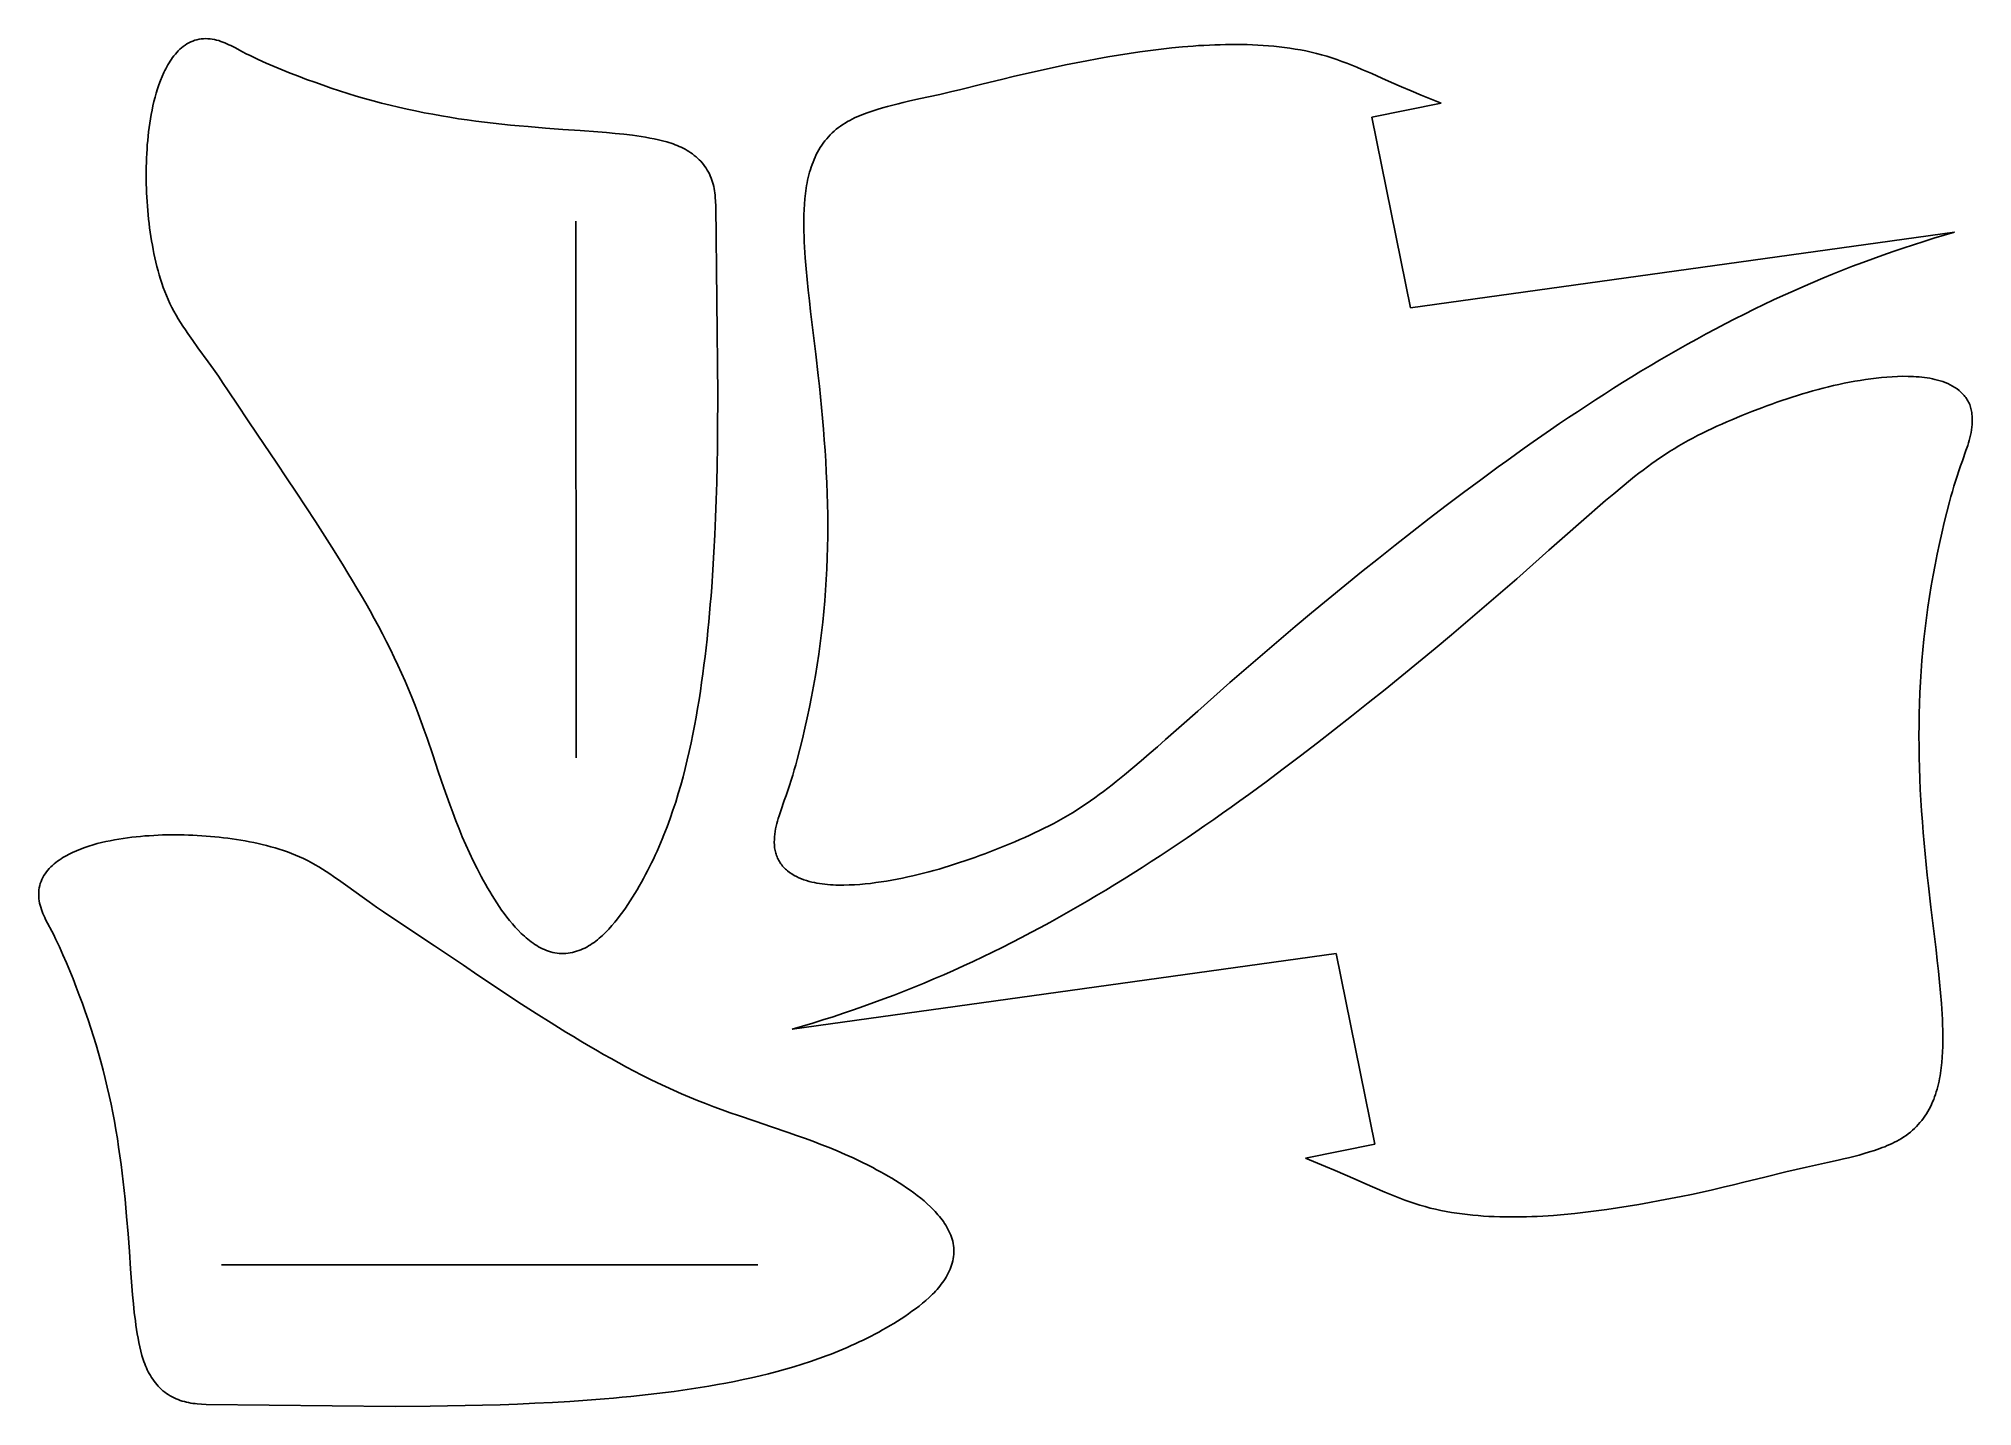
# Model space of a CAD drawing. Extents: x 10 to 492, y 28 to 369.
import ezdxf

# ---------------------------------------------------------------- set-up
doc = ezdxf.new("R2010")
doc.units = 0
doc.layers.add('Layer_1', color=7, linetype='CONTINUOUS')

msp = doc.modelspace()

# ---------------------------------------------------------------- linework, layer by layer
at = {"layer": 'Layer_1', "color": 7}
for p, q in [((45.431174, 366.059161), (45.03959, 365.678161)), ((45.843924, 366.418995), (45.431174, 366.059161)), ((46.27784, 366.768245), (45.843924, 366.418995)), ((46.72234, 367.085745), (46.27784, 366.768245)), ((47.177424, 367.382078), (46.72234, 367.085745)), ((47.653674, 367.657245), (47.177424, 367.382078)), ((48.140507, 367.900661), (47.653674, 367.657245)), ((48.648507, 368.112328), (48.140507, 367.900661)), ((49.156507, 368.292245), (48.648507, 368.112328)), ((49.685674, 368.440411), (49.156507, 368.292245)), ((50.225424, 368.556828), (49.685674, 368.440411)), ((50.765174, 368.630911), (50.225424, 368.556828)), ((51.315507, 368.683828), (50.765174, 368.630911)), ((51.855257, 368.704995), (51.315507, 368.683828)), ((52.40559, 368.694411), (51.855257, 368.704995)), ((52.955924, 368.641495), (52.40559, 368.694411)), ((53.495674, 368.577995), (52.955924, 368.641495)), ((54.02484, 368.472161), (53.495674, 368.577995)), ((54.554007, 368.345161), (54.02484, 368.472161)), ((55.083174, 368.207578), (54.554007, 368.345161)), ((55.601757, 368.038245), (55.083174, 368.207578)), ((56.12034, 367.847745), (55.601757, 368.038245)), ((56.617757, 367.646661), (56.12034, 367.847745)), ((57.125757, 367.434995), (56.617757, 367.646661)), ((57.61259, 367.202161), (57.125757, 367.434995)), ((58.099424, 366.969328), (57.61259, 367.202161)), ((59.07309, 366.471911), (58.099424, 366.969328)), ((60.999257, 365.455911), (59.07309, 366.471911)), ((284.339115, 365.397992), (286.984948, 365.768408)), ((286.984948, 365.768408), (289.641365, 366.096492)), ((289.641365, 366.096492), (292.308365, 366.392825)), ((292.308365, 366.392825), (294.975365, 366.646825)), ((294.975365, 366.646825), (297.642365, 366.869075)), ((297.642365, 366.869075), (298.975865, 366.964325)), ((298.975865, 366.964325), (300.309365, 367.038408)), ((300.309365, 367.038408), (301.653448, 367.112492)), ((301.653448, 367.112492), (302.986948, 367.165408)), ((302.986948, 367.165408), (304.320448, 367.207742)), ((304.320448, 367.207742), (305.664531, 367.239492)), ((305.664531, 367.239492), (306.998031, 367.260658)), ((306.998031, 367.260658), (308.342115, 367.260658)), ((308.342115, 367.260658), (309.675615, 367.250075)), ((309.675615, 367.250075), (311.019698, 367.218325)), ((311.019698, 367.218325), (312.363781, 367.175992)), ((312.363781, 367.175992), (313.697281, 367.112492)), ((313.697281, 367.112492), (315.041365, 367.027825)), ((315.041365, 367.027825), (316.374865, 366.932575)), ((316.374865, 366.932575), (317.708365, 366.816158)), ((317.708365, 366.816158), (319.052448, 366.667992)), ((319.052448, 366.667992), (320.385948, 366.509242)), ((320.385948, 366.509242), (321.708865, 366.329325)), ((321.708865, 366.329325), (323.031781, 366.128242)), ((323.031781, 366.128242), (324.354698, 365.895408)), ((324.354698, 365.895408), (325.667031, 365.641408)), ((41.917507, 361.233161), (41.67409, 360.746328)), ((42.171507, 361.709411), (41.917507, 361.233161)), ((42.446674, 362.185661), (42.171507, 361.709411)), ((42.72184, 362.661911), (42.446674, 362.185661)), ((43.00759, 363.116995), (42.72184, 362.661911)), ((43.314507, 363.572078), (43.00759, 363.116995)), ((43.632007, 364.016578), (43.314507, 363.572078)), ((43.96009, 364.450495), (43.632007, 364.016578)), ((44.298757, 364.873828), (43.96009, 364.450495)), ((44.65859, 365.286578), (44.298757, 364.873828)), ((45.03959, 365.678161), (44.65859, 365.286578)), ((61.96234, 364.958495), (60.999257, 365.455911)), ((62.936007, 364.482245), (61.96234, 364.958495)), ((63.920257, 364.005995), (62.936007, 364.482245)), ((64.904507, 363.540328), (63.920257, 364.005995)), ((66.88359, 362.640745), (64.904507, 363.540328)), ((68.873257, 361.772911), (66.88359, 362.640745)), ((70.88409, 360.947411), (68.873257, 361.772911)), ((72.905507, 360.132495), (70.88409, 360.947411)), ((258.028945, 360.487325), (260.643029, 361.058825)), ((260.643029, 361.058825), (263.257112, 361.630325)), ((263.257112, 361.630325), (265.881779, 362.170075)), ((265.881779, 362.170075), (268.506445, 362.688658)), ((268.506445, 362.688658), (271.131112, 363.196658)), ((271.131112, 363.196658), (273.766362, 363.683492)), ((273.766362, 363.683492), (276.401612, 364.149158)), ((276.401612, 364.149158), (279.047437, 364.593658)), ((279.047437, 364.593658), (281.682687, 365.006408)), ((281.682687, 365.006408), (284.339115, 365.397992)), ((325.667031, 365.641408), (326.979365, 365.355658)), ((326.979365, 365.355658), (328.281115, 365.038158)), ((328.281115, 365.038158), (329.572281, 364.699492)), ((329.572281, 364.699492), (330.852865, 364.329075)), ((330.852865, 364.329075), (332.122865, 363.926908)), ((332.122865, 363.926908), (333.392865, 363.492992)), ((333.392865, 363.492992), (334.652281, 363.048492)), ((334.652281, 363.048492), (335.901115, 362.572242)), ((335.901115, 362.572242), (337.149948, 362.085408)), ((337.149948, 362.085408), (338.388198, 361.577408)), ((338.388198, 361.577408), (339.626448, 361.058825)), ((339.626448, 361.058825), (342.081781, 360.000492)), ((39.853757, 356.206078), (39.536257, 355.158328)), ((40.203007, 357.243245), (39.853757, 356.206078)), ((40.573424, 358.259245), (40.203007, 357.243245)), ((40.986174, 359.275245), (40.573424, 358.259245)), ((41.430674, 360.259495), (40.986174, 359.275245)), ((41.67409, 360.746328), (41.430674, 360.259495)), ((74.937507, 359.349328), (72.905507, 360.132495)), ((76.969507, 358.576745), (74.937507, 359.349328)), ((79.01209, 357.835911), (76.969507, 358.576745)), ((81.065257, 357.105661), (79.01209, 357.835911)), ((83.118424, 356.396578), (81.065257, 357.105661)), ((85.182174, 355.708661), (83.118424, 356.396578)), ((239.825612, 356.052908), (245.011445, 357.344075)), ((245.011445, 357.344075), (250.207862, 358.645825)), ((250.207862, 358.645825), (252.811362, 359.270242)), ((252.811362, 359.270242), (255.414862, 359.884075)), ((255.414862, 359.884075), (258.028945, 360.487325)), ((342.081781, 360.000492), (344.537115, 358.910408)), ((344.537115, 358.910408), (346.992448, 357.820325)), ((346.992448, 357.820325), (349.458365, 356.751408)), ((349.458365, 356.751408), (351.913698, 355.703658)), ((38.731924, 351.972745), (38.509674, 350.903828)), ((38.97534, 353.041661), (38.731924, 351.972745)), ((39.239924, 354.110578), (38.97534, 353.041661)), ((39.536257, 355.158328), (39.239924, 354.110578)), ((87.256507, 355.052495), (85.182174, 355.708661)), ((89.33084, 354.417495), (87.256507, 355.052495)), ((91.415757, 353.803661), (89.33084, 354.417495)), ((93.511257, 353.221578), (91.415757, 353.803661)), ((95.61734, 352.671245), (93.511257, 353.221578)), ((97.723424, 352.142078), (95.61734, 352.671245)), ((99.84009, 351.634078), (97.723424, 352.142078)), ((101.96734, 351.157828), (99.84009, 351.634078)), ((218.997612, 351.089325), (220.278195, 351.470325)), ((220.278195, 351.470325), (221.569362, 351.840742)), ((221.569362, 351.840742), (222.871112, 352.179408)), ((222.871112, 352.179408), (224.162279, 352.507492)), ((224.162279, 352.507492), (225.464029, 352.814408)), ((225.464029, 352.814408), (226.765779, 353.121325)), ((226.765779, 353.121325), (229.379862, 353.692825)), ((229.379862, 353.692825), (234.608029, 354.835825)), ((234.608029, 354.835825), (237.222112, 355.428492)), ((237.222112, 355.428492), (239.825612, 356.052908)), ((359.322031, 352.613325), (342.102948, 349.141992)), ((351.913698, 355.703658), (354.379615, 354.666492)), ((354.379615, 354.666492), (359.322031, 352.613325)), ((37.80059, 346.585828), (37.652424, 345.495745)), ((37.948757, 347.665328), (37.80059, 346.585828)), ((38.11809, 348.744828), (37.948757, 347.665328)), ((38.30859, 349.824328), (38.11809, 348.744828)), ((38.509674, 350.903828), (38.30859, 349.824328)), ((104.09459, 350.702745), (101.96734, 351.157828)), ((106.22184, 350.268828), (104.09459, 350.702745)), ((108.359674, 349.866661), (106.22184, 350.268828)), ((110.50809, 349.485661), (108.359674, 349.866661)), ((112.645924, 349.125828), (110.50809, 349.485661)), ((114.79434, 348.787161), (112.645924, 349.125828)), ((116.95334, 348.469661), (114.79434, 348.787161)), ((119.101757, 348.183911), (116.95334, 348.469661)), ((121.260757, 347.908745), (119.101757, 348.183911)), ((123.419757, 347.654745), (121.260757, 347.908745)), ((125.578757, 347.411328), (123.419757, 347.654745)), ((127.74834, 347.189078), (125.578757, 347.411328)), ((129.90734, 346.987995), (127.74834, 347.189078)), ((132.076924, 346.797495), (129.90734, 346.987995)), ((136.405507, 346.448245), (132.076924, 346.797495)), ((208.795279, 346.136325), (209.324445, 346.549075)), ((209.324445, 346.549075), (209.864195, 346.951242)), ((209.864195, 346.951242), (210.414529, 347.342825)), ((210.414529, 347.342825), (210.975445, 347.702658)), ((210.975445, 347.702658), (211.546945, 348.041325)), ((211.546945, 348.041325), (212.139612, 348.369408)), ((212.139612, 348.369408), (212.732279, 348.676325)), ((212.732279, 348.676325), (213.335529, 348.972658)), ((213.335529, 348.972658), (213.938779, 349.247825)), ((213.938779, 349.247825), (214.563195, 349.512408)), ((214.563195, 349.512408), (215.187612, 349.766408)), ((215.187612, 349.766408), (215.812029, 350.009825)), ((215.812029, 350.009825), (216.447029, 350.242658)), ((216.447029, 350.242658), (217.717029, 350.676575)), ((217.717029, 350.676575), (218.997612, 351.089325)), ((342.102948, 349.141992), (351.670281, 301.696909)), ((37.32434, 342.246661), (37.250257, 341.156578)), ((37.41959, 343.336745), (37.32434, 342.246661)), ((37.536007, 344.416245), (37.41959, 343.336745)), ((37.652424, 345.495745), (37.536007, 344.416245)), ((140.744674, 346.130745), (136.405507, 346.448245)), ((145.08384, 345.813245), (140.744674, 346.130745)), ((149.423007, 345.495745), (145.08384, 345.813245)), ((151.59259, 345.326411), (149.423007, 345.495745)), ((153.75159, 345.125328), (151.59259, 345.326411)), ((155.921174, 344.903078), (153.75159, 345.125328)), ((158.06959, 344.638495), (155.921174, 344.903078)), ((159.14909, 344.490328), (158.06959, 344.638495)), ((160.218007, 344.331578), (159.14909, 344.490328)), ((161.297507, 344.162245), (160.218007, 344.331578)), ((162.377007, 343.971745), (161.297507, 344.162245)), ((163.445924, 343.760078), (162.377007, 343.971745)), ((164.51484, 343.537828), (163.445924, 343.760078)), ((165.583757, 343.283828), (164.51484, 343.537828)), ((166.631507, 342.998078), (165.583757, 343.283828)), ((167.160674, 342.839328), (166.631507, 342.998078)), ((167.679257, 342.669995), (167.160674, 342.839328)), ((168.187257, 342.490078), (167.679257, 342.669995)), ((168.70584, 342.299578), (168.187257, 342.490078)), ((169.203257, 342.098495), (168.70584, 342.299578)), ((169.711257, 341.886828), (169.203257, 342.098495)), ((170.19809, 341.653995), (169.711257, 341.886828)), ((204.805362, 341.596075), (205.175779, 342.156992)), ((205.175779, 342.156992), (205.567362, 342.707325)), ((205.567362, 342.707325), (205.980112, 343.236492)), ((205.980112, 343.236492), (206.403445, 343.765658)), ((206.403445, 343.765658), (206.847945, 344.273658)), ((206.847945, 344.273658), (207.313612, 344.760492)), ((207.313612, 344.760492), (207.789862, 345.236742)), ((207.789862, 345.236742), (208.287279, 345.691825)), ((208.287279, 345.691825), (208.795279, 346.136325)), ((37.080924, 337.907495), (37.059757, 336.817411)), ((37.123257, 338.986995), (37.080924, 337.907495)), ((37.176174, 340.077078), (37.123257, 338.986995)), ((37.250257, 341.156578), (37.176174, 340.077078)), ((170.695507, 341.421161), (170.19809, 341.653995)), ((171.171757, 341.156578), (170.695507, 341.421161)), ((171.648007, 340.891995), (171.171757, 341.156578)), ((172.113674, 340.606245), (171.648007, 340.891995)), ((172.57934, 340.299328), (172.113674, 340.606245)), ((173.02384, 339.992411), (172.57934, 340.299328)), ((173.457757, 339.653745), (173.02384, 339.992411)), ((173.891674, 339.315078), (173.457757, 339.653745)), ((174.29384, 338.944661), (173.891674, 339.315078)), ((174.696007, 338.574245), (174.29384, 338.944661)), ((175.077007, 338.182661), (174.696007, 338.574245)), ((175.43684, 337.769911), (175.077007, 338.182661)), ((175.775507, 337.346578), (175.43684, 337.769911)), ((176.10359, 336.902078), (175.775507, 337.346578)), ((176.410507, 336.457578), (176.10359, 336.902078)), ((202.551112, 336.738325), (202.762779, 337.373325)), ((202.762779, 337.373325), (203.006195, 337.997742)), ((203.006195, 337.997742), (203.260195, 338.622158)), ((203.260195, 338.622158), (203.535362, 339.235992)), ((203.535362, 339.235992), (203.821112, 339.839242)), ((203.821112, 339.839242), (204.128029, 340.431908)), ((204.128029, 340.431908), (204.456112, 341.024575)), ((204.456112, 341.024575), (204.805362, 341.596075)), ((37.059757, 336.817411), (37.03859, 335.727328)), ((37.03859, 335.727328), (37.03859, 334.637245)), ((37.03859, 334.637245), (37.049033, 333.557745)), ((37.049033, 333.557745), (37.070199, 332.467661)), ((37.070199, 332.467661), (37.101949, 331.377578)), ((176.696257, 335.991911), (176.410507, 336.457578)), ((176.96084, 335.505078), (176.696257, 335.991911)), ((177.21484, 335.018245), (176.96084, 335.505078)), ((177.43709, 334.520828), (177.21484, 335.018245)), ((177.648757, 334.012828), (177.43709, 334.520828)), ((177.839257, 333.494245), (177.648757, 334.012828)), ((178.00859, 332.975661), (177.839257, 333.494245)), ((178.156757, 332.446495), (178.00859, 332.975661)), ((178.29434, 331.917328), (178.156757, 332.446495)), ((201.302279, 331.488992), (201.408112, 332.145158)), ((201.408112, 332.145158), (201.535112, 332.811908)), ((201.535112, 332.811908), (201.662112, 333.478658)), ((201.662112, 333.478658), (201.810279, 334.134825)), ((201.810279, 334.134825), (201.979612, 334.790992)), ((201.979612, 334.790992), (202.148945, 335.447158)), ((202.148945, 335.447158), (202.339445, 336.092742)), ((202.339445, 336.092742), (202.551112, 336.738325)), ((37.101949, 331.377578), (37.144283, 330.298078)), ((37.144283, 330.298078), (37.197199, 329.207995)), ((37.197199, 329.207995), (37.260699, 328.128495)), ((37.260699, 328.128495), (37.334783, 327.038411)), ((178.400174, 331.377578), (178.29434, 331.917328)), ((178.495424, 330.837828), (178.400174, 331.377578)), ((178.58009, 330.298078), (178.495424, 330.837828)), ((178.633007, 329.758328), (178.58009, 330.298078)), ((178.685924, 329.218578), (178.633007, 329.758328)), ((178.77059, 328.139078), (178.685924, 329.218578)), ((178.823507, 327.048995), (178.77059, 328.139078)), ((200.773112, 326.144408), (200.847195, 327.477908)), ((200.847195, 327.477908), (200.963612, 328.821992)), ((200.963612, 328.821992), (201.111779, 330.155492)), ((201.111779, 330.155492), (201.196445, 330.822242)), ((201.196445, 330.822242), (201.302279, 331.488992)), ((37.334783, 327.038411), (37.430033, 325.958911)), ((37.430033, 325.958911), (37.525283, 324.879411)), ((37.525283, 324.879411), (37.641699, 323.799911)), ((37.641699, 323.799911), (37.758116, 322.720411)), ((37.758116, 322.720411), (37.895699, 321.640911)), ((179.320924, 279.963746), (178.823507, 327.048995)), ((200.699029, 323.466825), (200.720195, 324.810909)), ((200.709471, 322.133325), (200.699029, 323.466825)), ((200.720195, 324.810909), (200.773112, 326.144408)), ((37.895699, 321.640911), (38.043866, 320.561411)), ((38.043866, 320.561411), (38.213199, 319.481911)), ((38.213199, 319.481911), (38.382533, 318.402411)), ((38.382533, 318.402411), (38.573033, 317.333495)), ((200.730637, 320.789242), (200.709471, 322.133325)), ((200.772971, 319.455742), (200.730637, 320.789242)), ((200.825887, 318.111659), (200.772971, 319.455742)), ((200.889387, 316.778159), (200.825887, 318.111659)), ((351.670281, 301.696909), (487.115781, 320.556409)), ((479.432281, 318.217492), (476.881698, 317.402575)), ((481.993448, 319.011242), (479.432281, 318.217492)), ((487.115781, 320.556409), (481.993448, 319.011242)), ((38.573033, 317.333495), (38.774116, 316.253995)), ((38.774116, 316.253995), (38.985783, 315.185078)), ((38.985783, 315.185078), (39.208033, 314.116161)), ((39.208033, 314.116161), (39.451449, 313.047245)), ((39.451449, 313.047245), (39.716033, 311.988913)), ((200.974054, 315.444659), (200.889387, 316.778159)), ((201.058721, 314.111159), (200.974054, 315.444659)), ((201.280971, 311.444159), (201.058721, 314.111159)), ((464.255781, 312.989325), (461.747531, 312.036825)), ((466.764031, 313.910075), (464.255781, 312.989325)), ((469.282865, 314.820242), (466.764031, 313.910075)), ((471.801698, 315.709242), (469.282865, 314.820242)), ((474.341698, 316.566492), (471.801698, 315.709242)), ((476.881698, 317.402575), (474.341698, 316.566492)), ((39.716033, 311.988913), (39.991199, 310.930579)), ((39.991199, 310.930579), (40.287533, 309.872246)), ((40.287533, 309.872246), (40.605033, 308.824496)), ((40.605033, 308.824496), (40.943699, 307.797913)), ((201.524387, 308.777159), (201.280971, 311.444159)), ((201.799554, 306.110159), (201.524387, 308.777159)), ((451.830948, 308.015159), (449.375615, 306.946242)), ((454.296865, 309.052325), (451.830948, 308.015159)), ((456.773365, 310.068325), (454.296865, 309.052325)), ((459.260448, 311.063159), (456.773365, 310.068325)), ((461.747531, 312.036825), (459.260448, 311.063159)), ((40.943699, 307.797913), (41.292949, 306.760746)), ((41.292949, 306.760746), (41.673949, 305.744746)), ((41.673949, 305.744746), (42.076116, 304.739329)), ((42.076116, 304.739329), (42.510033, 303.744496)), ((42.510033, 303.744496), (42.965116, 302.760246)), ((202.095887, 303.453742), (201.799554, 306.110159)), ((202.413387, 300.786742), (202.095887, 303.453742)), ((442.051948, 303.644242), (439.638948, 302.490659)), ((444.486115, 304.766075), (442.051948, 303.644242)), ((446.920281, 305.866742), (444.486115, 304.766075)), ((449.375615, 306.946242), (446.920281, 305.866742)), ((42.965116, 302.760246), (43.451949, 301.797163)), ((43.451949, 301.797163), (43.949366, 300.844663)), ((43.949366, 300.844663), (44.478533, 299.892163)), ((44.478533, 299.892163), (45.028866, 298.960829)), ((45.028866, 298.960829), (45.600366, 298.040079)), ((203.683387, 290.161075), (202.413387, 300.786742)), ((432.442281, 298.934659), (430.061031, 297.706992)), ((434.823531, 300.141159), (432.442281, 298.934659)), ((437.225948, 301.326492), (434.823531, 300.141159)), ((439.638948, 302.490659), (437.225948, 301.326492)), ((45.600366, 298.040079), (46.182449, 297.119329)), ((46.182449, 297.119329), (46.785699, 296.219746)), ((46.785699, 296.219746), (47.399533, 295.309579)), ((47.399533, 295.309579), (48.648366, 293.531579)), ((422.970198, 293.928742), (420.631281, 292.626992)), ((425.330281, 295.209325), (422.970198, 293.928742)), ((427.690365, 296.468742), (425.330281, 295.209325)), ((430.061031, 297.706992), (427.690365, 296.468742)), ((48.648366, 293.531579), (49.928949, 291.753579)), ((49.928949, 291.753579), (52.500699, 288.218746)), ((204.297221, 284.837659), (203.683387, 290.161075)), ((415.974615, 289.981159), (413.667448, 288.637075)), ((418.302948, 291.314659), (415.974615, 289.981159)), ((420.631281, 292.626992), (418.302948, 291.314659)), ((52.500699, 288.218746), (53.760116, 286.430163)), ((53.760116, 286.430163), (55.008949, 284.641579)), ((55.008949, 284.641579), (56.236616, 282.852996)), ((204.582971, 282.181242), (204.297221, 284.837659)), ((406.777698, 284.498992), (404.502281, 283.091409)), ((409.063698, 285.895992), (406.777698, 284.498992)), ((411.360281, 287.271825), (409.063698, 285.895992)), ((413.667448, 288.637075), (411.360281, 287.271825)), ((464.923519, 283.845509), (466.246436, 284.036009)), ((466.246436, 284.036009), (467.569352, 284.205342)), ((467.569352, 284.205342), (468.902852, 284.342925)), ((468.902852, 284.342925), (470.236352, 284.459342)), ((470.236352, 284.459342), (471.569852, 284.554592)), ((471.569852, 284.554592), (472.913936, 284.618092)), ((472.913936, 284.618092), (474.247436, 284.649842)), ((474.247436, 284.649842), (475.591519, 284.639259)), ((475.591519, 284.639259), (476.258269, 284.628675)), ((476.258269, 284.628675), (476.935602, 284.596925)), ((476.935602, 284.596925), (477.602352, 284.554592)), ((477.602352, 284.554592), (478.269102, 284.501675)), ((478.269102, 284.501675), (478.935852, 284.438175)), ((478.935852, 284.438175), (479.602602, 284.353509)), ((479.602602, 284.353509), (480.269352, 284.258259)), ((480.269352, 284.258259), (480.925519, 284.152425)), ((480.925519, 284.152425), (481.592269, 284.025425)), ((481.592269, 284.025425), (482.248436, 283.887842)), ((56.236616, 282.852996), (57.453699, 281.053829)), ((57.453699, 281.053829), (59.856116, 277.434329)), ((179.257283, 271.264248), (179.320783, 279.963746)), ((204.868721, 279.514242), (204.582971, 282.181242)), ((205.122721, 276.857825), (204.868721, 279.514242)), ((399.972615, 280.233909), (397.728948, 278.783992)), ((402.237448, 281.673242), (399.972615, 280.233909)), ((404.502281, 283.091409), (402.237448, 281.673242)), ((445.439602, 279.051259), (446.709602, 279.464009)), ((446.709602, 279.464009), (447.990186, 279.866175)), ((447.990186, 279.866175), (449.270769, 280.257759)), ((449.270769, 280.257759), (450.551352, 280.638759)), ((450.551352, 280.638759), (451.842519, 281.009175)), ((451.842519, 281.009175), (453.133686, 281.358425)), ((453.133686, 281.358425), (454.424852, 281.697092)), ((454.424852, 281.697092), (455.726602, 282.025175)), ((455.726602, 282.025175), (457.028352, 282.332092)), ((457.028352, 282.332092), (458.340686, 282.628425)), ((458.340686, 282.628425), (459.642436, 282.903592)), ((459.642436, 282.903592), (460.965352, 283.168175)), ((460.965352, 283.168175), (462.277686, 283.411592)), ((462.277686, 283.411592), (463.600602, 283.633842)), ((463.600602, 283.633842), (464.923519, 283.845509)), ((482.248436, 283.887842), (482.894019, 283.718509)), ((482.894019, 283.718509), (483.539602, 283.538592)), ((483.539602, 283.538592), (484.174602, 283.326925)), ((484.174602, 283.326925), (484.809602, 283.094092)), ((484.809602, 283.094092), (485.423436, 282.840092)), ((485.423436, 282.840092), (486.037269, 282.543759)), ((486.037269, 282.543759), (486.629936, 282.226259)), ((486.629936, 282.226259), (487.201436, 281.877009)), ((487.201436, 281.877009), (487.762352, 281.496009)), ((487.762352, 281.496009), (488.291519, 281.083259)), ((488.291519, 281.083259), (488.545519, 280.861009)), ((488.545519, 280.861009), (488.788936, 280.638759)), ((488.788936, 280.638759), (489.032352, 280.395342)), ((489.032352, 280.395342), (489.265186, 280.151925)), ((489.265186, 280.151925), (489.487436, 279.897925)), ((489.487436, 279.897925), (489.699102, 279.643925)), ((489.699102, 279.643925), (489.900186, 279.368759)), ((489.900186, 279.368759), (490.090686, 279.093592)), ((59.856116, 277.434329), (62.258533, 273.814831)), ((205.376721, 274.190825), (205.122721, 276.857825)), ((391.029698, 274.360159), (388.807198, 272.857325)), ((393.252198, 275.841825), (391.029698, 274.360159)), ((395.485281, 277.323492), (393.252198, 275.841825)), ((397.728948, 278.783992), (395.485281, 277.323492)), ((431.670686, 273.833675), (434.147186, 274.870842)), ((434.147186, 274.870842), (436.623686, 275.865675)), ((436.623686, 275.865675), (439.131936, 276.828759)), ((439.131936, 276.828759), (440.380769, 277.294425)), ((440.380769, 277.294425), (441.640186, 277.749509)), ((441.640186, 277.749509), (442.899602, 278.194009)), ((442.899602, 278.194009), (444.169602, 278.627925)), ((444.169602, 278.627925), (445.439602, 279.051259)), ((490.090686, 279.093592), (490.270602, 278.807842)), ((490.270602, 278.807842), (490.439936, 278.511509)), ((490.439936, 278.511509), (490.598686, 278.215175)), ((490.598686, 278.215175), (490.746852, 277.918842)), ((490.746852, 277.918842), (490.884436, 277.611925)), ((490.884436, 277.611925), (491.000852, 277.294425)), ((491.000852, 277.294425), (491.106686, 276.976925)), ((491.106686, 276.976925), (491.201936, 276.659425)), ((491.201936, 276.659425), (491.286602, 276.331342)), ((491.286602, 276.331342), (491.350102, 276.003259)), ((491.350102, 276.003259), (491.413602, 275.675175)), ((491.413602, 275.675175), (491.455936, 275.336509)), ((491.455936, 275.336509), (491.519436, 274.669759)), ((491.519436, 274.669759), (491.540602, 273.992425)), ((62.258533, 273.814831), (64.671533, 270.205915)), ((64.671533, 270.205915), (69.529283, 262.988082)), ((179.214949, 266.914498), (179.257283, 271.264248)), ((205.609554, 271.523825), (205.376721, 274.190825)), ((205.821221, 268.856825), (205.609554, 271.523825)), ((384.393948, 269.830492), (382.203198, 268.295908)), ((386.595281, 271.354492), (384.393948, 269.830492)), ((388.807198, 272.857325), (386.595281, 271.354492)), ((421.965769, 269.272259), (423.161686, 269.886092)), ((423.161686, 269.886092), (424.357602, 270.489342)), ((424.357602, 270.489342), (425.553519, 271.082009)), ((425.553519, 271.082009), (426.770602, 271.653509)), ((426.770602, 271.653509), (427.987686, 272.214425)), ((427.987686, 272.214425), (429.204769, 272.764759)), ((429.204769, 272.764759), (430.432436, 273.304509)), ((430.432436, 273.304509), (431.670686, 273.833675)), ((491.08566, 270.002509), (490.937494, 269.346342)), ((491.223244, 270.658675), (491.08566, 270.002509)), ((491.33966, 271.314842), (491.223244, 270.658675)), ((491.424327, 271.981592), (491.33966, 271.314842)), ((491.49841, 272.648342), (491.424327, 271.981592)), ((491.53016, 273.315092), (491.49841, 272.648342)), ((491.540602, 273.992425), (491.53016, 273.315092)), ((179.140866, 262.575332), (179.214949, 266.914498)), ((206.011721, 266.189825), (205.821221, 268.856825)), ((206.181054, 263.512242), (206.011721, 266.189825)), ((377.832281, 265.205575), (375.652115, 263.639242)), ((380.012448, 266.750742), (377.832281, 265.205575)), ((382.203198, 268.295908), (380.012448, 266.750742)), ((413.964769, 264.446259), (415.076019, 265.187092)), ((415.076019, 265.187092), (416.197852, 265.917342)), ((416.197852, 265.917342), (417.319686, 266.626425)), ((417.319686, 266.626425), (418.473269, 267.314342)), ((418.473269, 267.314342), (419.626852, 267.981092)), ((419.626852, 267.981092), (420.791019, 268.637259)), ((420.791019, 268.637259), (421.965769, 269.272259)), ((489.963827, 266.150175), (489.064244, 263.620759)), ((490.38716, 267.420175), (489.963827, 266.150175)), ((490.57766, 268.055175), (490.38716, 267.420175)), ((490.76816, 268.700759), (490.57766, 268.055175)), ((490.937494, 269.346342), (490.76816, 268.700759)), ((69.529283, 262.988082), (71.952866, 259.379165)), ((179.045616, 258.225582), (179.140866, 262.575332)), ((206.318637, 260.845242), (206.181054, 263.512242)), ((206.445637, 258.167658), (206.318637, 260.845242)), ((373.493115, 262.072908), (369.175115, 258.897908)), ((375.652115, 263.639242), (373.493115, 262.072908)), ((407.498352, 259.673175), (408.556686, 260.498675)), ((408.556686, 260.498675), (409.615019, 261.313592)), ((409.615019, 261.313592), (410.694519, 262.117925)), ((410.694519, 262.117925), (411.774019, 262.911675)), ((411.774019, 262.911675), (412.864102, 263.684259)), ((412.864102, 263.684259), (413.964769, 264.446259)), ((488.175244, 261.091342), (487.762494, 259.821342)), ((488.60916, 262.361342), (488.175244, 261.091342)), ((489.064244, 263.620759), (488.60916, 262.361342)), ((71.952866, 259.379165), (74.376449, 255.770248)), ((74.376449, 255.770248), (76.778866, 252.140164)), ((178.918616, 253.875831), (179.045616, 258.225582)), ((206.540887, 255.490075), (206.445637, 258.167658)), ((206.604387, 252.812492), (206.540887, 255.490075)), ((364.878281, 255.701742), (360.613198, 252.473825)), ((369.175115, 258.897908), (364.878281, 255.701742)), ((400.248769, 253.693592), (402.301936, 255.429259)), ((402.301936, 255.429259), (404.365686, 257.154342)), ((404.365686, 257.154342), (406.440019, 258.847675)), ((406.440019, 258.847675), (407.498352, 259.673175)), ((486.587744, 255.979592), (486.217327, 254.699009)), ((486.968744, 257.270759), (486.587744, 255.979592)), ((487.360327, 258.551342), (486.968744, 257.270759)), ((487.762494, 259.821342), (487.360327, 258.551342)), ((76.778866, 252.140164), (79.160116, 248.499498)), ((178.759866, 249.536664), (178.918616, 253.875831)), ((206.657304, 250.134908), (206.604387, 252.812492)), ((360.613198, 252.473825), (356.358698, 249.214158)), ((396.195352, 250.190509), (398.216769, 251.947342)), ((398.216769, 251.947342), (400.248769, 253.693592)), ((485.18016, 250.814925), (484.54516, 248.211425)), ((485.868077, 253.407842), (485.18016, 250.814925)), ((486.217327, 254.699009), (485.868077, 253.407842)), ((79.160116, 248.499498), (81.509616, 244.848248)), ((178.569366, 245.186914), (178.759866, 249.536664)), ((206.667746, 247.457325), (206.657304, 250.134908)), ((206.657304, 244.779742), (206.667746, 247.457325)), ((352.125365, 245.922742), (347.913198, 242.620742)), ((356.358698, 249.214158), (352.125365, 245.922742)), ((390.162852, 244.877675), (394.173936, 248.423092)), ((394.173936, 248.423092), (396.195352, 250.190509)), ((483.931327, 245.607925), (483.349244, 242.993842)), ((484.54516, 248.211425), (483.931327, 245.607925)), ((81.509616, 244.848248), (83.837949, 241.175831)), ((83.837949, 241.175831), (86.134533, 237.482248)), ((178.082533, 236.508581), (178.347116, 240.847748)), ((178.347116, 240.847748), (178.569366, 245.186914)), ((206.540887, 239.424575), (206.614971, 242.102158)), ((206.614971, 242.102158), (206.657304, 244.779742)), ((347.913198, 242.620742), (343.711615, 239.297575)), ((382.172436, 237.776259), (386.172936, 241.332259)), ((386.172936, 241.332259), (390.162852, 244.877675)), ((483.349244, 242.993842), (482.79891, 240.369175)), ((86.134533, 237.482248), (87.266949, 235.619581)), ((177.786199, 232.169414), (178.082533, 236.508581)), ((206.308054, 234.079992), (206.445637, 236.757575)), ((206.445637, 236.757575), (206.540887, 239.424575)), ((339.531198, 235.942658), (335.371948, 232.577158)), ((343.711615, 239.297575), (339.531198, 235.942658)), ((378.161352, 234.241425), (382.172436, 237.776259)), ((482.269744, 237.744509), (481.772327, 235.119842)), ((482.79891, 240.369175), (482.269744, 237.744509)), ((87.266949, 235.619581), (88.388783, 233.767498)), ((88.388783, 233.767498), (89.500033, 231.894248)), ((89.500033, 231.894248), (90.600699, 230.020998)), ((177.627449, 229.999831), (177.786199, 232.169414)), ((205.948221, 228.735408), (206.149304, 231.402408)), ((206.149304, 231.402408), (206.308054, 234.079992)), ((335.371948, 232.577158), (331.233865, 229.179908)), ((374.129102, 230.717175), (378.161352, 234.241425)), ((481.30666, 232.474009), (480.872744, 229.838759)), ((481.772327, 235.119842), (481.30666, 232.474009)), ((90.600699, 230.020998), (91.690783, 228.137164)), ((91.690783, 228.137164), (92.759699, 226.242748)), ((92.759699, 226.242748), (93.818033, 224.348331)), ((177.267616, 225.660664), (177.447533, 227.830248)), ((177.447533, 227.830248), (177.627449, 229.999831)), ((205.715387, 226.068408), (205.948221, 228.735408)), ((331.233865, 229.179908), (327.106365, 225.772075)), ((366.011686, 223.742759), (370.086269, 227.224675)), ((370.086269, 227.224675), (374.129102, 230.717175)), ((480.470577, 227.192925), (480.10016, 224.536509)), ((480.872744, 229.838759), (480.470577, 227.192925)), ((93.818033, 224.348331), (94.855199, 222.432748)), ((94.855199, 222.432748), (95.871199, 220.506578)), ((176.854866, 221.332081), (177.066533, 223.501664)), ((177.066533, 223.501664), (177.267616, 225.660664)), ((205.154471, 220.744992), (205.450804, 223.401408)), ((205.450804, 223.401408), (205.715387, 226.068408)), ((323.000031, 222.332492), (318.904281, 218.882325)), ((327.106365, 225.772075), (323.000031, 222.332492)), ((361.926519, 220.292592), (366.011686, 223.742759)), ((479.772077, 221.880092), (479.46516, 219.223675)), ((480.10016, 224.536509), (479.772077, 221.880092)), ((95.871199, 220.506578), (96.866033, 218.580411)), ((96.866033, 218.580411), (97.839699, 216.633078)), ((97.839699, 216.633078), (98.792199, 214.675161)), ((176.145783, 214.855078), (176.389199, 217.014078)), ((176.389199, 217.014078), (176.632616, 219.173078)), ((176.632616, 219.173078), (176.854866, 221.332081)), ((204.455971, 215.432158), (204.815804, 218.088575)), ((204.815804, 218.088575), (205.154471, 220.744992)), ((318.904281, 218.882325), (314.840281, 215.400408)), ((353.692686, 213.445175), (357.820186, 216.853009)), ((357.820186, 216.853009), (361.926519, 220.292592)), ((479.46516, 219.223675), (479.200577, 216.556675)), ((98.792199, 214.675161), (99.712949, 212.706661)), ((99.712949, 212.706661), (100.612533, 210.727578)), ((175.595449, 210.537078), (175.870616, 212.696078)), ((175.870616, 212.696078), (176.145783, 214.855078)), ((203.619887, 210.151081), (204.053804, 212.786322)), ((204.053804, 212.786322), (204.455971, 215.432158)), ((310.786865, 211.907914), (306.765198, 208.383664)), ((314.840281, 215.400408), (310.786865, 211.907914)), ((349.544019, 210.047925), (353.692686, 213.445175)), ((478.978327, 213.889675), (478.777244, 211.222675)), ((479.200577, 216.556675), (478.978327, 213.889675)), ((100.612533, 210.727578), (101.480366, 208.737911)), ((101.480366, 208.737911), (102.327033, 206.737661)), ((174.981616, 206.229661), (175.288533, 208.388661)), ((175.288533, 208.388661), (175.595449, 210.537078)), ((202.656804, 204.880581), (203.143637, 207.515831)), ((203.143637, 207.515831), (203.619887, 210.151081)), ((306.765198, 208.383664), (302.754115, 204.848831)), ((345.384769, 206.682425), (349.544019, 210.047925)), ((478.60791, 208.545092), (478.48091, 205.867509)), ((478.777244, 211.222675), (478.60791, 208.545092)), ((102.327033, 206.737661), (103.152533, 204.726828)), ((103.152533, 204.726828), (103.946283, 202.694828)), ((103.946283, 202.694828), (104.718866, 200.662828)), ((174.293699, 201.932828), (174.642949, 204.081245)), ((174.642949, 204.081245), (174.981616, 206.229661)), ((201.566721, 199.631247), (202.127637, 202.255914)), ((202.127637, 202.255914), (202.656804, 204.880581)), ((302.754115, 204.848831), (298.753615, 201.292831)), ((337.013352, 200.004342), (341.204352, 203.327509)), ((341.204352, 203.327509), (345.384769, 206.682425)), ((478.375077, 203.200509), (478.311577, 200.522925)), ((478.48091, 205.867509), (478.375077, 203.200509)), ((104.718866, 200.662828), (105.480866, 198.630828)), ((105.480866, 198.630828), (106.221699, 196.577661)), ((173.108366, 195.519328), (173.521116, 197.657161)), ((173.521116, 197.657161), (173.912699, 199.794995)), ((173.912699, 199.794995), (174.293699, 201.932828)), ((200.984637, 197.017164), (201.566721, 199.631247)), ((294.753115, 197.747414), (290.742031, 194.201997)), ((298.753615, 201.292831), (294.753115, 197.747414)), ((332.790602, 196.702342), (337.013352, 200.004342)), ((478.269244, 197.845342), (478.258801, 195.167759)), ((478.311577, 200.522925), (478.269244, 197.845342)), ((106.221699, 196.577661), (106.941366, 194.524495)), ((106.941366, 194.524495), (108.359533, 190.407578)), ((172.198199, 191.264828), (172.663866, 193.392078)), ((172.663866, 193.392078), (173.108366, 195.519328)), ((199.735804, 191.810164), (200.381387, 194.413664)), ((200.381387, 194.413664), (200.984637, 197.017164)), ((290.742031, 194.201997), (288.731198, 192.434581)), ((324.313352, 190.161842), (328.557269, 193.410925)), ((328.557269, 193.410925), (332.790602, 196.702342)), ((478.258801, 195.167759), (478.269244, 192.490175)), ((108.359533, 190.407578), (109.745949, 186.290661)), ((171.192783, 187.031495), (171.711366, 189.148161)), ((171.711366, 189.148161), (172.198199, 191.264828)), ((198.338804, 186.645497), (198.698637, 187.926081)), ((198.698637, 187.926081), (199.058471, 189.217247)), ((199.058471, 189.217247), (199.735804, 191.810164)), ((284.667198, 188.931497), (282.624615, 187.195831)), ((286.699198, 190.677747), (284.667198, 188.931497)), ((288.731198, 192.434581), (286.699198, 190.677747)), ((320.037686, 186.923342), (324.313352, 190.161842)), ((478.269244, 192.490175), (478.311577, 189.812592)), ((478.311577, 189.812592), (478.38566, 187.135009)), ((109.745949, 186.290661), (111.142949, 182.163161)), ((170.081533, 182.829911), (170.653033, 184.925411)), ((170.653033, 184.925411), (171.192783, 187.031495)), ((197.164054, 182.803747), (197.566221, 184.073747)), ((197.566221, 184.073747), (197.957804, 185.354331)), ((197.957804, 185.354331), (198.338804, 186.645497)), ((277.428195, 182.951914), (276.369862, 182.126414)), ((278.475937, 183.777414), (277.428195, 182.951914)), ((280.560853, 185.470747), (278.475937, 183.777414)), ((282.624615, 187.195831), (280.560853, 185.470747)), ((311.433436, 180.552175), (315.751436, 183.727175)), ((315.751436, 183.727175), (320.037686, 186.923342)), ((478.38566, 187.135009), (478.48091, 184.457425)), ((478.48091, 184.457425), (478.597327, 181.779842)), ((111.142949, 182.163161), (111.862616, 180.109995)), ((111.862616, 180.109995), (112.582283, 178.067411)), ((112.582283, 178.067411), (113.333699, 176.024828)), ((168.155366, 176.596328), (168.832699, 178.660078)), ((168.832699, 178.660078), (169.478283, 180.744995)), ((169.478283, 180.744995), (170.081533, 182.829911)), ((194.962721, 176.474914), (195.862304, 179.004331)), ((195.862304, 179.004331), (196.306804, 180.263747)), ((196.306804, 180.263747), (196.740721, 181.533747)), ((196.740721, 181.533747), (197.164054, 182.803747)), ((270.961779, 178.178831), (269.850529, 177.437997)), ((272.062445, 178.940831), (270.961779, 178.178831)), ((273.152529, 179.713414), (272.062445, 178.940831)), ((274.232029, 180.507164), (273.152529, 179.713414)), ((275.300945, 181.311497), (274.232029, 180.507164)), ((276.369862, 182.126414), (275.300945, 181.311497)), ((307.094269, 177.419509), (309.263852, 178.985842)), ((309.263852, 178.985842), (311.433436, 180.552175)), ((478.597327, 181.779842), (478.745494, 179.112842)), ((478.745494, 179.112842), (478.914827, 176.435259)), ((113.333699, 176.024828), (114.106283, 173.992828)), ((114.106283, 173.992828), (114.900033, 171.971411)), ((166.694866, 172.489995), (167.446283, 174.532578)), ((167.446283, 174.532578), (168.155366, 176.596328)), ((193.830304, 172.622581), (193.989054, 173.278747)), ((193.989054, 173.278747), (194.158387, 173.924331)), ((194.158387, 173.924331), (194.338304, 174.569914)), ((194.338304, 174.569914), (194.539387, 175.204914)), ((194.539387, 175.204914), (194.962721, 176.474914)), ((262.950195, 173.352831), (261.764862, 172.738997)), ((264.124945, 173.987831), (262.950195, 173.352831)), ((265.299695, 174.643997), (264.124945, 173.987831)), ((266.453279, 175.310747), (265.299695, 174.643997)), ((267.596279, 175.998664), (266.453279, 175.310747)), ((268.728695, 176.707747), (267.596279, 175.998664)), ((269.850529, 177.437997), (268.728695, 176.707747)), ((300.522019, 172.794592), (302.723352, 174.329175)), ((302.723352, 174.329175), (304.914102, 175.874342)), ((304.914102, 175.874342), (307.094269, 177.419509)), ((478.914827, 176.435259), (479.105327, 173.768259)), ((479.105327, 173.768259), (479.316994, 171.101256)), ((24.877497, 168.296952), (25.93583, 168.561535)), ((25.93583, 168.561535), (27.004747, 168.804952)), ((27.004747, 168.804952), (28.084247, 169.027202)), ((28.084247, 169.027202), (29.163747, 169.228285)), ((29.163747, 169.228285), (30.243247, 169.418785)), ((30.243247, 169.418785), (31.322747, 169.588119)), ((31.322747, 169.588119), (32.402247, 169.736285)), ((32.402247, 169.736285), (33.481747, 169.884452)), ((33.481747, 169.884452), (34.57183, 170.000869)), ((34.57183, 170.000869), (35.65133, 170.117285)), ((35.65133, 170.117285), (36.73083, 170.212535)), ((36.73083, 170.212535), (37.820913, 170.286619)), ((37.820913, 170.286619), (38.910997, 170.360702)), ((38.910997, 170.360702), (39.990497, 170.413619)), ((39.990497, 170.413619), (41.08058, 170.455952)), ((41.08058, 170.455952), (42.170663, 170.477119)), ((42.170663, 170.477119), (43.250163, 170.498285)), ((43.250163, 170.498285), (44.340247, 170.498285)), ((44.340247, 170.498285), (45.43033, 170.487561)), ((45.43033, 170.487561), (46.50983, 170.466394)), ((46.50983, 170.466394), (47.599913, 170.434644)), ((47.599913, 170.434644), (48.689997, 170.392311)), ((48.689997, 170.392311), (49.769497, 170.339394)), ((49.769497, 170.339394), (50.85958, 170.275894)), ((50.85958, 170.275894), (51.93908, 170.201811)), ((51.93908, 170.201811), (53.01858, 170.106561)), ((53.01858, 170.106561), (54.108663, 170.011311)), ((54.108663, 170.011311), (55.188163, 169.894894)), ((55.188163, 169.894894), (56.267663, 169.767894)), ((56.267663, 169.767894), (57.347163, 169.640894)), ((57.347163, 169.640894), (58.426663, 169.492728)), ((58.426663, 169.492728), (59.506162, 169.323394)), ((59.506162, 169.323394), (60.575079, 169.154061)), ((60.575079, 169.154061), (61.654579, 168.963561)), ((61.654579, 168.963561), (62.723495, 168.762478)), ((62.723495, 168.762478), (63.802995, 168.550811)), ((63.802995, 168.550811), (64.871912, 168.317978)), ((114.900033, 171.971411), (115.725533, 169.971161)), ((115.725533, 169.971161), (116.593366, 167.970911)), ((164.641699, 167.441745), (165.065033, 168.447161)), ((165.065033, 168.447161), (165.488366, 169.452578)), ((165.488366, 169.452578), (165.901116, 170.457995)), ((165.901116, 170.457995), (166.303283, 171.473995)), ((166.303283, 171.473995), (166.694866, 172.489995)), ((193.375362, 168.632664), (193.385804, 169.309997)), ((193.407112, 167.955331), (193.375362, 168.632664)), ((193.385804, 169.309997), (193.428137, 169.976747)), ((193.428137, 169.976747), (193.491637, 170.643497)), ((193.491637, 170.643497), (193.586887, 171.310247)), ((193.586887, 171.310247), (193.703304, 171.966414)), ((193.703304, 171.966414), (193.830304, 172.622581)), ((253.255862, 168.791414), (250.779362, 167.754247)), ((254.483529, 169.320581), (253.255862, 168.791414)), ((255.711195, 169.860331), (254.483529, 169.320581)), ((256.938862, 170.410664), (255.711195, 169.860331)), ((258.155945, 170.971581), (256.938862, 170.410664)), ((259.362445, 171.543081), (258.155945, 170.971581)), ((260.568945, 172.135747), (259.362445, 171.543081)), ((261.764862, 172.738997), (260.568945, 172.135747)), ((293.896852, 168.264923), (296.119352, 169.767756)), ((296.119352, 169.767756), (298.320686, 171.281175)), ((298.320686, 171.281175), (300.522019, 172.794592)), ((479.316994, 171.101256), (479.549827, 168.434256)), ((14.53758, 163.576785), (14.971497, 163.904869)), ((14.971497, 163.904869), (15.415997, 164.222369)), ((15.415997, 164.222369), (15.860497, 164.529285)), ((15.860497, 164.529285), (16.326163, 164.815035)), ((16.326163, 164.815035), (16.79183, 165.090202)), ((16.79183, 165.090202), (17.26808, 165.365369)), ((17.26808, 165.365369), (17.74433, 165.619369)), ((17.74433, 165.619369), (18.231163, 165.862785)), ((18.231163, 165.862785), (18.717997, 166.106202)), ((18.717997, 166.106202), (19.71283, 166.550702)), ((19.71283, 166.550702), (20.718247, 166.963452)), ((20.718247, 166.963452), (21.74483, 167.333869)), ((21.74483, 167.333869), (22.771413, 167.683119)), ((22.771413, 167.683119), (23.819163, 168.000619)), ((23.819163, 168.000619), (24.877497, 168.296952)), ((64.871912, 168.317978), (65.940829, 168.085144)), ((65.940829, 168.085144), (66.999162, 167.820561)), ((66.999162, 167.820561), (68.057495, 167.545394)), ((68.057495, 167.545394), (69.105245, 167.249061)), ((69.105245, 167.249061), (70.152995, 166.931561)), ((70.152995, 166.931561), (71.190162, 166.592894)), ((71.190162, 166.592894), (72.216745, 166.243644)), ((72.216745, 166.243644), (73.232745, 165.862644)), ((73.232745, 165.862644), (74.238162, 165.449894)), ((74.238162, 165.449894), (75.232995, 165.026561)), ((75.232995, 165.026561), (76.217245, 164.571478)), ((76.217245, 164.571478), (77.190912, 164.084644)), ((77.190912, 164.084644), (78.143412, 163.576644)), ((116.593366, 167.970911), (117.492949, 165.991828)), ((117.492949, 165.991828), (118.424283, 164.033911)), ((118.424283, 164.033911), (119.397949, 162.086578)), ((162.810783, 163.494161), (163.287033, 164.467828)), ((163.287033, 164.467828), (163.742116, 165.452078)), ((163.742116, 165.452078), (164.197199, 166.446911)), ((164.197199, 166.446911), (164.641699, 167.441745)), ((193.460029, 167.288581), (193.407112, 167.955331)), ((193.512945, 166.949914), (193.460029, 167.288581)), ((193.565862, 166.621831), (193.512945, 166.949914)), ((193.639945, 166.293747), (193.565862, 166.621831)), ((193.714029, 165.965664), (193.639945, 166.293747)), ((193.809279, 165.648164), (193.714029, 165.965664)), ((193.925695, 165.330664), (193.809279, 165.648164)), ((194.042112, 165.013164), (193.925695, 165.330664)), ((194.179695, 164.706247), (194.042112, 165.013164)), ((194.317279, 164.409914), (194.179695, 164.706247)), ((194.476029, 164.113581), (194.317279, 164.409914)), ((194.645362, 163.817247), (194.476029, 164.113581)), ((194.835862, 163.531497), (194.645362, 163.817247)), ((240.756945, 163.997164), (239.486945, 163.573831)), ((242.016362, 164.431081), (240.756945, 163.997164)), ((243.286362, 164.875581), (242.016362, 164.431081)), ((244.535195, 165.330664), (243.286362, 164.875581)), ((245.794612, 165.796331), (244.535195, 165.330664)), ((248.292279, 166.759414), (245.794612, 165.796331)), ((250.779362, 167.754247), (248.292279, 166.759414)), ((284.943352, 162.391181), (287.197602, 163.841098)), ((287.197602, 163.841098), (289.441269, 165.301598)), ((289.441269, 165.301598), (291.674352, 166.783264)), ((291.674352, 166.783264), (293.896852, 168.264923)), ((479.549827, 168.434256), (479.793244, 165.767264)), ((479.793244, 165.767264), (480.057827, 163.110848)), ((10.685247, 158.380369), (10.865163, 158.888369)), ((10.865163, 158.888369), (11.087413, 159.396369)), ((11.087413, 159.396369), (11.33083, 159.883202)), ((11.33083, 159.883202), (11.595413, 160.359452)), ((11.595413, 160.359452), (11.891747, 160.814535)), ((11.891747, 160.814535), (12.21983, 161.259035)), ((12.21983, 161.259035), (12.558497, 161.692952)), ((12.558497, 161.692952), (12.928913, 162.105702)), ((12.928913, 162.105702), (13.309913, 162.497285)), ((13.309913, 162.497285), (13.701497, 162.878285)), ((13.701497, 162.878285), (14.114247, 163.238119)), ((14.114247, 163.238119), (14.53758, 163.576785)), ((78.143412, 163.576644), (79.085329, 163.047478)), ((79.085329, 163.047478), (80.016662, 162.507728)), ((80.016662, 162.507728), (80.947995, 161.936228)), ((80.947995, 161.936228), (81.858162, 161.354144)), ((81.858162, 161.354144), (82.768329, 160.750894)), ((82.768329, 160.750894), (83.667912, 160.137061)), ((83.667912, 160.137061), (85.456495, 158.888228)), ((85.456495, 158.888228), (87.234495, 157.607644)), ((119.397949, 162.086578), (119.895366, 161.123495)), ((119.895366, 161.123495), (120.413949, 160.160411)), ((120.413949, 160.160411), (120.932533, 159.197328)), ((120.932533, 159.197328), (121.461699, 158.244828)), ((160.302533, 158.678745), (160.821116, 159.631245)), ((160.821116, 159.631245), (161.339699, 160.583745)), ((161.339699, 160.583745), (161.837116, 161.546828)), ((161.837116, 161.546828), (162.334533, 162.520495)), ((162.334533, 162.520495), (162.810783, 163.494161)), ((195.026362, 163.256331), (194.835862, 163.531497)), ((195.227445, 162.991747), (195.026362, 163.256331)), ((195.439112, 162.727164), (195.227445, 162.991747)), ((195.661362, 162.473164), (195.439112, 162.727164)), ((195.894195, 162.229747), (195.661362, 162.473164)), ((196.127029, 161.986331), (195.894195, 162.229747)), ((196.381029, 161.764081), (196.127029, 161.986331)), ((196.635029, 161.541831), (196.381029, 161.764081)), ((197.164195, 161.129081), (196.635029, 161.541831)), ((197.714529, 160.748081), (197.164195, 161.129081)), ((198.296612, 160.398831), (197.714529, 160.748081)), ((198.889279, 160.081331), (198.296612, 160.398831)), ((199.492529, 159.784997), (198.889279, 160.081331)), ((200.116945, 159.530997), (199.492529, 159.784997)), ((200.741362, 159.298164), (200.116945, 159.530997)), ((201.376362, 159.086497), (200.741362, 159.298164)), ((202.021945, 158.906581), (201.376362, 159.086497)), ((202.678112, 158.747831), (202.021945, 158.906581)), ((221.325945, 158.991247), (220.003029, 158.779581)), ((222.648862, 159.213497), (221.325945, 158.991247)), ((223.961195, 159.467497), (222.648862, 159.213497)), ((225.273529, 159.721497), (223.961195, 159.467497)), ((226.585862, 160.007247), (225.273529, 159.721497)), ((227.887612, 160.292997), (226.585862, 160.007247)), ((229.189362, 160.610497), (227.887612, 160.292997)), ((230.491112, 160.927997), (229.189362, 160.610497)), ((231.792862, 161.266664), (230.491112, 160.927997)), ((233.084029, 161.615914), (231.792862, 161.266664)), ((234.375195, 161.986331), (233.084029, 161.615914)), ((235.655779, 162.367331), (234.375195, 161.986331)), ((236.936362, 162.758914), (235.655779, 162.367331)), ((238.216945, 163.161081), (236.936362, 162.758914)), ((239.486945, 163.573831), (238.216945, 163.161081)), ((278.138269, 158.126098), (280.413686, 159.533681)), ((280.413686, 159.533681), (282.689102, 160.962431)), ((282.689102, 160.962431), (284.943352, 162.391181)), ((480.057827, 163.110848), (480.332994, 160.443848)), ((480.332994, 160.443848), (480.629327, 157.787431)), ((10.28308, 155.681619), (10.293663, 156.221369)), ((10.293663, 155.131285), (10.28308, 155.681619)), ((10.293663, 156.221369), (10.34658, 156.771702)), ((10.335997, 154.580952), (10.293663, 155.131285)), ((10.41008, 154.041202), (10.335997, 154.580952)), ((10.34658, 156.771702), (10.431247, 157.311452)), ((10.50533, 153.512035), (10.41008, 154.041202)), ((10.431247, 157.311452), (10.547663, 157.851202)), ((10.547663, 157.851202), (10.685247, 158.380369)), ((87.234495, 157.607644), (90.769329, 155.035894)), ((90.769329, 155.035894), (92.547326, 153.776478)), ((121.461699, 158.244828), (122.001449, 157.302911)), ((122.001449, 157.302911), (122.551783, 156.360995)), ((122.551783, 156.360995), (123.112699, 155.429661)), ((123.112699, 155.429661), (123.694783, 154.498328)), ((123.694783, 154.498328), (124.287449, 153.588161)), ((156.915866, 153.133078), (157.519116, 154.043245)), ((157.519116, 154.043245), (158.101199, 154.953411)), ((158.101199, 154.953411), (158.672699, 155.874161)), ((158.672699, 155.874161), (159.223033, 156.805495)), ((159.223033, 156.805495), (159.773366, 157.736828)), ((159.773366, 157.736828), (160.302533, 158.678745)), ((203.334279, 158.599664), (202.678112, 158.747831)), ((203.990445, 158.472664), (203.334279, 158.599664)), ((204.657195, 158.366831), (203.990445, 158.472664)), ((205.323945, 158.271581), (204.657195, 158.366831)), ((205.980112, 158.186914), (205.323945, 158.271581)), ((206.646862, 158.123414), (205.980112, 158.186914)), ((207.324195, 158.070497), (206.646862, 158.123414)), ((207.990945, 158.028164), (207.324195, 158.070497)), ((208.657695, 157.996414), (207.990945, 158.028164)), ((209.324445, 157.985972), (208.657695, 157.996414)), ((210.668529, 157.975247), (209.324445, 157.985972)), ((212.012612, 158.006997), (210.668529, 157.975247)), ((213.346112, 158.070497), (212.012612, 158.006997)), ((214.690195, 158.165747), (213.346112, 158.070497)), ((216.023695, 158.282164), (214.690195, 158.165747)), ((217.346612, 158.419747), (216.023695, 158.282164)), ((218.680112, 158.589081), (217.346612, 158.419747)), ((220.003029, 158.779581), (218.680112, 158.589081)), ((271.259102, 153.988014), (273.555686, 155.353264)), ((273.555686, 155.353264), (275.852269, 156.729098)), ((275.852269, 156.729098), (278.138269, 158.126098)), ((480.629327, 157.787431), (481.232577, 152.464014)), ((10.63233, 152.972285), (10.50533, 153.512035)), ((10.780497, 152.453702), (10.63233, 152.972285)), ((10.94983, 151.935119), (10.780497, 152.453702)), ((11.129747, 151.416535), (10.94983, 151.935119)), ((11.33083, 150.919119), (11.129747, 151.416535)), ((11.55308, 150.411119), (11.33083, 150.919119)), ((11.77533, 149.924285), (11.55308, 150.411119)), ((12.018747, 149.426869), (11.77533, 149.924285)), ((12.50558, 148.463785), (12.018747, 149.426869)), ((92.547326, 153.776478), (94.335909, 152.527644)), ((94.335909, 152.527644), (96.135077, 151.299978)), ((96.135077, 151.299978), (97.934244, 150.082894)), ((97.934244, 150.082894), (101.54316, 147.680478)), ((124.287449, 153.588161), (124.890699, 152.677995)), ((124.890699, 152.677995), (125.515116, 151.778411)), ((125.515116, 151.778411), (126.150116, 150.899995)), ((126.150116, 150.899995), (126.806283, 150.032161)), ((126.806283, 150.032161), (127.483616, 149.185495)), ((153.645616, 148.730411), (154.344116, 149.598245)), ((154.344116, 149.598245), (155.021449, 150.466078)), ((155.021449, 150.466078), (155.667033, 151.344495)), ((155.667033, 151.344495), (156.302033, 152.233495)), ((156.302033, 152.233495), (156.915866, 153.133078)), ((261.945769, 148.696348), (264.284686, 149.998098)), ((264.284686, 149.998098), (266.623602, 151.310431)), ((266.623602, 151.310431), (268.941352, 152.643931)), ((268.941352, 152.643931), (271.259102, 153.988014)), ((481.232577, 152.464014), (482.51316, 141.838348)), ((13.52158, 146.537619), (12.50558, 148.463785)), ((14.018997, 145.574535), (13.52158, 146.537619)), ((14.50583, 144.600869), (14.018997, 145.574535)), ((14.98208, 143.616619), (14.50583, 144.600869)), ((101.54316, 147.680478), (105.16266, 145.278061)), ((105.16266, 145.278061), (108.78216, 142.865061)), ((127.483616, 149.185495), (128.182116, 148.349411)), ((128.182116, 148.349411), (128.901783, 147.534495)), ((128.901783, 147.534495), (129.642616, 146.740745)), ((129.642616, 146.740745), (130.404616, 145.968161)), ((130.404616, 145.968161), (130.806783, 145.597745)), ((130.806783, 145.597745), (131.208949, 145.227328)), ((131.208949, 145.227328), (131.611116, 144.867495)), ((131.611116, 144.867495), (132.034449, 144.518245)), ((132.034449, 144.518245), (132.457783, 144.179578)), ((148.946616, 144.041995), (149.380533, 144.380661)), ((149.380533, 144.380661), (149.803866, 144.729911)), ((149.803866, 144.729911), (150.216616, 145.100328)), ((150.216616, 145.100328), (150.629366, 145.470745)), ((150.629366, 145.470745), (151.020949, 145.851745)), ((151.020949, 145.851745), (151.423116, 146.243328)), ((151.423116, 146.243328), (152.185116, 147.047661)), ((152.185116, 147.047661), (152.936533, 147.883745)), ((152.936533, 147.883745), (153.645616, 148.730411)), ((252.484269, 143.690431), (254.865519, 144.918098)), ((254.865519, 144.918098), (257.236186, 146.156348)), ((257.236186, 146.156348), (259.596269, 147.415764)), ((259.596269, 147.415764), (261.945769, 148.696348)), ((15.437163, 142.632369), (14.98208, 143.616619)), ((16.336747, 140.653285), (15.437163, 142.632369)), ((17.20458, 138.653035), (16.336747, 140.653285)), ((108.78216, 142.865061), (115.98941, 138.007311)), ((132.457783, 144.179578), (132.891699, 143.851495)), ((132.891699, 143.851495), (133.336199, 143.523411)), ((133.336199, 143.523411), (133.780699, 143.216495)), ((133.780699, 143.216495), (134.246366, 142.930745)), ((134.246366, 142.930745), (134.712033, 142.644995)), ((134.712033, 142.644995), (135.188283, 142.390995)), ((135.188283, 142.390995), (135.675116, 142.136995)), ((135.675116, 142.136995), (136.172533, 141.914745)), ((136.172533, 141.914745), (136.680533, 141.703078)), ((136.680533, 141.703078), (137.188533, 141.523161)), ((137.188533, 141.523161), (137.707116, 141.353828)), ((137.707116, 141.353828), (138.236283, 141.216245)), ((138.236283, 141.216245), (138.776033, 141.099828)), ((138.776033, 141.099828), (139.315783, 141.015161)), ((139.315783, 141.015161), (139.855533, 140.951661)), ((139.855533, 140.951661), (140.395283, 140.919911)), ((140.395283, 140.919911), (140.945616, 140.919911)), ((140.945616, 140.919911), (141.485366, 140.951661)), ((141.485366, 140.951661), (142.035699, 141.015161)), ((142.035699, 141.015161), (142.575449, 141.089245)), ((142.575449, 141.089245), (143.115199, 141.205661)), ((143.115199, 141.205661), (143.644366, 141.332661)), ((143.644366, 141.332661), (144.173533, 141.491411)), ((144.173533, 141.491411), (144.692116, 141.660745)), ((144.692116, 141.660745), (145.200116, 141.861828)), ((145.200116, 141.861828), (145.697533, 142.073495)), ((145.697533, 142.073495), (146.184366, 142.306328)), ((146.184366, 142.306328), (146.671199, 142.560328)), ((146.671199, 142.560328), (147.136866, 142.824911)), ((147.136866, 142.824911), (147.602533, 143.110661)), ((147.602533, 143.110661), (148.057616, 143.406995)), ((148.057616, 143.406995), (148.502116, 143.713911)), ((148.502116, 143.713911), (148.946616, 144.041995)), ((333.245827, 140.92804), (197.81091, 122.079123)), ((242.864019, 138.991431), (245.287602, 140.134431)), ((245.287602, 140.134431), (247.690019, 141.298598)), ((247.690019, 141.298598), (250.092436, 142.483931)), ((250.092436, 142.483931), (252.484269, 143.690431)), ((342.81316, 93.482957), (333.245827, 140.92804)), ((482.51316, 141.838348), (482.820077, 139.171348)), ((18.040663, 136.652785), (17.20458, 138.653035)), ((18.844997, 134.631369), (18.040663, 136.652785)), ((115.98941, 138.007311), (119.598327, 135.583728)), ((119.598327, 135.583728), (123.217827, 133.160144)), ((233.095602, 134.609931), (235.550936, 135.678848)), ((235.550936, 135.678848), (237.995686, 136.758348)), ((237.995686, 136.758348), (240.440436, 137.859014)), ((240.440436, 137.859014), (242.864019, 138.991431)), ((482.820077, 139.171348), (483.11641, 136.514931)), ((483.11641, 136.514931), (483.391577, 133.847931)), ((19.638747, 132.599369), (18.844997, 134.631369)), ((20.400747, 130.567369), (19.638747, 132.599369)), ((21.152163, 128.524785), (20.400747, 130.567369)), ((123.217827, 133.160144), (126.837327, 130.757728)), ((126.837327, 130.757728), (130.477994, 128.376478)), ((220.670769, 129.635764), (223.168436, 130.588264)), ((223.168436, 130.588264), (225.666102, 131.561931)), ((225.666102, 131.561931), (228.153186, 132.556764)), ((228.153186, 132.556764), (230.629686, 133.572764)), ((230.629686, 133.572764), (233.095602, 134.609931)), ((483.391577, 133.847931), (483.645577, 131.180931)), ((483.645577, 131.180931), (483.857244, 128.513931)), ((21.882413, 126.471619), (21.152163, 128.524785)), ((22.591497, 124.418452), (21.882413, 126.471619)), ((130.477994, 128.376478), (134.139827, 126.026978)), ((134.139827, 126.026978), (137.812244, 123.698644)), ((205.483686, 124.407598), (208.034269, 125.222514)), ((208.034269, 125.222514), (210.584852, 126.058598)), ((210.584852, 126.058598), (213.114269, 126.915848)), ((213.114269, 126.915848), (215.643686, 127.804848)), ((215.643686, 127.804848), (218.162519, 128.715014)), ((218.162519, 128.715014), (220.670769, 129.635764)), ((483.857244, 128.513931), (483.952494, 127.180431)), ((483.952494, 127.180431), (484.026577, 125.846931)), ((484.026577, 125.846931), (484.10066, 124.513431)), ((23.279413, 122.354702), (22.591497, 124.418452)), ((23.93558, 120.280369), (23.279413, 122.354702)), ((137.812244, 123.698644), (141.505827, 121.402061)), ((141.505827, 121.402061), (143.35791, 120.269644)), ((197.810769, 122.079264), (202.933102, 123.624431)), ((202.933102, 123.624431), (205.483686, 124.407598)), ((484.10066, 124.513431), (484.153577, 123.169348)), ((484.153577, 123.169348), (484.19591, 121.835848)), ((484.19591, 121.835848), (484.217077, 120.491764)), ((484.217077, 120.491764), (484.217077, 119.158264)), ((24.57058, 118.206035), (23.93558, 120.280369)), ((25.17383, 116.121119), (24.57058, 118.206035)), ((25.755913, 114.025619), (25.17383, 116.121119)), ((143.35791, 120.269644), (145.220577, 119.147811)), ((145.220577, 119.147811), (147.083244, 118.036561)), ((147.083244, 118.036561), (148.96708, 116.935894)), ((148.96708, 116.935894), (150.850913, 115.845811)), ((150.850913, 115.845811), (152.734747, 114.776894)), ((484.153577, 116.480681), (484.06891, 115.147181)), ((484.19591, 117.814181), (484.153577, 116.480681)), ((484.217077, 119.158264), (484.19591, 117.814181)), ((26.31683, 111.919535), (25.755913, 114.025619)), ((26.845997, 109.813452), (26.31683, 111.919535)), ((152.734747, 114.776894), (154.639747, 113.718561)), ((154.639747, 113.718561), (156.55533, 112.681394)), ((156.55533, 112.681394), (158.470913, 111.665394)), ((158.470913, 111.665394), (160.407663, 110.670561)), ((483.62441, 111.136098), (483.507994, 110.479931)), ((483.71966, 111.802848), (483.62441, 111.136098)), ((483.81491, 112.469598), (483.71966, 111.802848)), ((483.963077, 113.803098), (483.81491, 112.469598)), ((484.06891, 115.147181), (483.963077, 113.803098)), ((27.343413, 107.696785), (26.845997, 109.813452)), ((27.830247, 105.569535), (27.343413, 107.696785)), ((160.407663, 110.670561), (162.354997, 109.696894)), ((162.354997, 109.696894), (164.30233, 108.744394)), ((164.30233, 108.744394), (166.27083, 107.823644)), ((166.27083, 107.823644), (168.249913, 106.924061)), ((168.249913, 106.924061), (170.250163, 106.056228)), ((170.250163, 106.056228), (172.250413, 105.209561)), ((482.375577, 105.886764), (482.153327, 105.251764)), ((482.57666, 106.532348), (482.375577, 105.886764)), ((482.76716, 107.177931), (482.57666, 106.532348)), ((482.947077, 107.834098), (482.76716, 107.177931)), ((483.105827, 108.490264), (482.947077, 107.834098)), ((483.253994, 109.146431), (483.105827, 108.490264)), ((483.391577, 109.813181), (483.253994, 109.146431)), ((483.507994, 110.479931), (483.391577, 109.813181)), ((28.28533, 103.442285), (27.830247, 105.569535)), ((28.708663, 101.304452), (28.28533, 103.442285)), ((29.121413, 99.177202), (28.708663, 101.304452)), ((172.250413, 105.209561), (174.261247, 104.384061)), ((174.261247, 104.384061), (176.282663, 103.590311)), ((176.282663, 103.590311), (178.314663, 102.817728)), ((178.314663, 102.817728), (180.357247, 102.055728)), ((180.357247, 102.055728), (182.39983, 101.314894)), ((182.39983, 101.314894), (184.452997, 100.595228)), ((480.459994, 101.600514), (480.110744, 101.029014)), ((480.788077, 102.193181), (480.459994, 101.600514)), ((481.094994, 102.785848), (480.788077, 102.193181)), ((481.391327, 103.389098), (481.094994, 102.785848)), ((481.666494, 104.002931), (481.391327, 103.389098)), ((481.920494, 104.627348), (481.666494, 104.002931)), ((482.153327, 105.251764), (481.920494, 104.627348)), ((29.502413, 97.028785), (29.121413, 99.177202)), ((29.862247, 94.880369), (29.502413, 97.028785)), ((184.452997, 100.595228), (188.569913, 99.177061)), ((188.569913, 99.177061), (192.697413, 97.790644)), ((192.697413, 97.790644), (196.81433, 96.393644)), ((196.81433, 96.393644), (198.867497, 95.673978)), ((476.120827, 96.488764), (475.602244, 96.076014)), ((476.628827, 96.933264), (476.120827, 96.488764)), ((477.126244, 97.388348), (476.628827, 96.933264)), ((477.613077, 97.864598), (477.126244, 97.388348)), ((478.06816, 98.351431), (477.613077, 97.864598)), ((478.51266, 98.859431), (478.06816, 98.351431)), ((478.946577, 99.388598), (478.51266, 98.859431)), ((479.348744, 99.917764), (478.946577, 99.388598)), ((479.740327, 100.468098), (479.348744, 99.917764)), ((480.110744, 101.029014), (479.740327, 100.468098)), ((30.19033, 92.731952), (29.862247, 94.880369)), ((30.50783, 90.583535), (30.19033, 92.731952)), ((198.867497, 95.673978), (200.920663, 94.943728)), ((200.920663, 94.943728), (202.952663, 94.202894)), ((202.952663, 94.202894), (204.984663, 93.430311)), ((204.984663, 93.430311), (207.00608, 92.636561)), ((207.00608, 92.636561), (209.016913, 91.811061)), ((209.016913, 91.811061), (211.00658, 90.943228)), ((325.60466, 90.011623), (342.81316, 93.482957)), ((465.929077, 91.535764), (464.63791, 91.154764)), ((467.20966, 91.948514), (465.929077, 91.535764)), ((468.47966, 92.382431), (467.20966, 91.948514)), ((469.11466, 92.615264), (468.47966, 92.382431)), ((469.739077, 92.858681), (469.11466, 92.615264)), ((470.363494, 93.112681), (469.739077, 92.858681)), ((470.977327, 93.377264), (470.363494, 93.112681)), ((471.59116, 93.652431), (470.977327, 93.377264)), ((472.19441, 93.948764), (471.59116, 93.652431)), ((472.787077, 94.255681), (472.19441, 93.948764)), ((473.36916, 94.583764), (472.787077, 94.255681)), ((473.951244, 94.922431), (473.36916, 94.583764)), ((474.51216, 95.292848), (473.951244, 94.922431)), ((475.062494, 95.673848), (474.51216, 95.292848)), ((475.602244, 96.076014), (475.062494, 95.673848)), ((30.804163, 88.435119), (30.50783, 90.583535)), ((31.07933, 86.276119), (30.804163, 88.435119)), ((211.00658, 90.943228), (212.985663, 90.043644)), ((212.985663, 90.043644), (214.954163, 89.112311)), ((214.954163, 89.112311), (216.901497, 88.138644)), ((216.901497, 88.138644), (217.86458, 87.641228)), ((217.86458, 87.641228), (218.827663, 87.122644)), ((218.827663, 87.122644), (219.780163, 86.604061)), ((330.536494, 87.958457), (325.60466, 90.011623)), ((333.00241, 86.92129), (330.536494, 87.958457)), ((335.468327, 85.87354), (333.00241, 86.92129)), ((447.704577, 87.196598), (445.101077, 86.572181)), ((450.308077, 87.799848), (447.704577, 87.196598)), ((455.536244, 88.932264), (450.308077, 87.799848)), ((458.150327, 89.503764), (455.536244, 88.932264)), ((459.452077, 89.810681), (458.150327, 89.503764)), ((460.753827, 90.117598), (459.452077, 89.810681)), ((462.055577, 90.445681), (460.753827, 90.117598)), ((463.346744, 90.784348), (462.055577, 90.445681)), ((464.63791, 91.154764), (463.346744, 90.784348)), ((31.33333, 84.117119), (31.07933, 86.276119)), ((31.566163, 81.947535), (31.33333, 84.117119)), ((31.788413, 79.788535), (31.566163, 81.947535)), ((219.780163, 86.604061), (220.732663, 86.074894)), ((220.732663, 86.074894), (221.685163, 85.535144)), ((221.685163, 85.535144), (222.62708, 84.984811)), ((222.62708, 84.984811), (223.558413, 84.423894)), ((223.558413, 84.423894), (224.479163, 83.841811)), ((224.479163, 83.841811), (225.399913, 83.249144)), ((225.399913, 83.249144), (226.31008, 82.645894)), ((226.31008, 82.645894), (227.19908, 82.021478)), ((227.19908, 82.021478), (228.077497, 81.386478)), ((337.92366, 84.804623), (335.468327, 85.87354)), ((340.378994, 83.71454), (337.92366, 84.804623)), ((342.834327, 82.624457), (340.378994, 83.71454)), ((345.300244, 81.566123), (342.834327, 82.624457)), ((426.897744, 82.137764), (424.28366, 81.566264)), ((429.501244, 82.741014), (426.897744, 82.137764)), ((432.104744, 83.354848), (429.501244, 82.741014)), ((434.708244, 83.989848), (432.104744, 83.354848)), ((439.90466, 85.281014), (434.708244, 83.989848)), ((445.101077, 86.572181), (439.90466, 85.281014)), ((31.989497, 77.629535), (31.788413, 79.788535)), ((32.179997, 75.459952), (31.989497, 77.629535)), ((228.077497, 81.386478), (228.94533, 80.730311)), ((228.94533, 80.730311), (229.80258, 80.052978)), ((229.80258, 80.052978), (230.62808, 79.354478)), ((230.62808, 79.354478), (231.442997, 78.634811)), ((231.442997, 78.634811), (232.24733, 77.893978)), ((232.24733, 77.893978), (233.00933, 77.121394)), ((233.00933, 77.121394), (233.39033, 76.729811)), ((346.538494, 81.04754), (345.300244, 81.566123)), ((347.776744, 80.539532), (346.538494, 81.04754)), ((349.025577, 80.052698), (347.776744, 80.539532)), ((350.27441, 79.576448), (349.025577, 80.052698)), ((351.533827, 79.131948), (350.27441, 79.576448)), ((352.793244, 78.698032), (351.533827, 79.131948)), ((354.073827, 78.295865), (352.793244, 78.698032)), ((355.35441, 77.925448), (354.073827, 78.295865)), ((356.645577, 77.586782), (355.35441, 77.925448)), ((357.947327, 77.269282), (356.645577, 77.586782)), ((359.249077, 76.983532), (357.947327, 77.269282)), ((400.587577, 77.227089), (397.93116, 76.856673)), ((403.23341, 77.618673), (400.587577, 77.227089)), ((405.879244, 78.031423), (403.23341, 77.618673)), ((408.525077, 78.475923), (405.879244, 78.031423)), ((411.160327, 78.941589), (408.525077, 78.475923)), ((413.784994, 79.428423), (411.160327, 78.941589)), ((416.420244, 79.936423), (413.784994, 79.428423)), ((419.04491, 80.455006), (416.420244, 79.936423)), ((421.669577, 80.994764), (419.04491, 80.455006)), ((424.28366, 81.566264), (421.669577, 80.994764)), ((32.53983, 71.131369), (32.179997, 75.459952)), ((233.39033, 76.729811), (233.760747, 76.327644)), ((233.760747, 76.327644), (234.109997, 75.925478)), ((234.109997, 75.925478), (234.46983, 75.502144)), ((234.46983, 75.502144), (234.808497, 75.078811)), ((234.808497, 75.078811), (235.13658, 74.644894)), ((235.13658, 74.644894), (235.45408, 74.200394)), ((235.45408, 74.200394), (235.760997, 73.755894)), ((235.760997, 73.755894), (236.05733, 73.290228)), ((236.05733, 73.290228), (236.332497, 72.824561)), ((236.332497, 72.824561), (236.59708, 72.348311)), ((236.59708, 72.348311), (236.840497, 71.861478)), ((360.56141, 76.729532), (359.249077, 76.983532)), ((361.884327, 76.496698), (360.56141, 76.729532)), ((363.207244, 76.295615), (361.884327, 76.496698)), ((364.540744, 76.115698), (363.207244, 76.295615)), ((365.874244, 75.956948), (364.540744, 76.115698)), ((367.207744, 75.819365), (365.874244, 75.956948)), ((368.551827, 75.692365), (367.207744, 75.819365)), ((369.885327, 75.597115), (368.551827, 75.692365)), ((371.218827, 75.512448), (369.885327, 75.597115)), ((372.56291, 75.448948), (371.218827, 75.512448)), ((373.906994, 75.406615), (372.56291, 75.448948)), ((375.240494, 75.374865), (373.906994, 75.406615)), ((376.584577, 75.364423), (375.240494, 75.374865)), ((377.918077, 75.364423), (376.584577, 75.364423)), ((379.26216, 75.385589), (377.918077, 75.364423)), ((380.59566, 75.417339), (379.26216, 75.385589)), ((381.939744, 75.459673), (380.59566, 75.417339)), ((383.273244, 75.512589), (381.939744, 75.459673)), ((384.606744, 75.586673), (383.273244, 75.512589)), ((385.950827, 75.671339), (384.606744, 75.586673)), ((387.284327, 75.756006), (385.950827, 75.671339)), ((389.951327, 75.978256), (387.284327, 75.756006)), ((392.618327, 76.232256), (389.951327, 75.978256)), ((395.274744, 76.528589), (392.618327, 76.232256)), ((397.93116, 76.856673), (395.274744, 76.528589)), ((32.85733, 66.792202), (32.53983, 71.131369)), ((236.840497, 71.861478), (237.07333, 71.364061)), ((237.07333, 71.364061), (237.274413, 70.856061)), ((237.274413, 70.856061), (237.464913, 70.348061)), ((237.464913, 70.348061), (237.623663, 69.829478)), ((237.623663, 69.829478), (237.77183, 69.300311)), ((237.77183, 69.300311), (237.877663, 68.760561)), ((237.877663, 68.760561), (237.972913, 68.220811)), ((237.972913, 68.220811), (238.02583, 67.681061)), ((238.02583, 67.681061), (238.05758, 67.141311)), ((33.164247, 62.453035), (32.85733, 66.792202)), ((237.316747, 62.844478), (237.126247, 62.336478)), ((237.496663, 63.363061), (237.316747, 62.844478)), ((237.655413, 63.892228), (237.496663, 63.363061)), ((237.782413, 64.421394), (237.655413, 63.892228)), ((237.888247, 64.961144), (237.782413, 64.421394)), ((237.972913, 65.500894), (237.888247, 64.961144)), ((238.02583, 66.051228), (237.972913, 65.500894)), ((238.05758, 66.590978), (238.02583, 66.051228)), ((238.05758, 67.141311), (238.05758, 66.590978)), ((33.481747, 58.113869), (33.164247, 62.453035)), ((33.661663, 55.944285), (33.481747, 58.113869)), ((234.59683, 58.156061), (234.24758, 57.732728)), ((234.935497, 58.589978), (234.59683, 58.156061)), ((235.26358, 59.023894), (234.935497, 58.589978)), ((235.58108, 59.478978), (235.26358, 59.023894)), ((235.877413, 59.934061), (235.58108, 59.478978)), ((236.163163, 60.399728), (235.877413, 59.934061)), ((236.427747, 60.865394), (236.163163, 60.399728)), ((236.681747, 61.352228), (236.427747, 60.865394)), ((236.91458, 61.839061), (236.681747, 61.352228)), ((237.126247, 62.336478), (236.91458, 61.839061)), ((33.852163, 53.774702), (33.661663, 55.944285)), ((34.084997, 51.615702), (33.852163, 53.774702)), ((229.38983, 53.192478), (228.511413, 52.515144)), ((230.24708, 53.890978), (229.38983, 53.192478)), ((231.10433, 54.600061), (230.24708, 53.890978)), ((231.92983, 55.351478), (231.10433, 54.600061)), ((232.734163, 56.113478), (231.92983, 55.351478)), ((233.125747, 56.505061), (232.734163, 56.113478)), ((233.51733, 56.907228), (233.125747, 56.505061)), ((233.887747, 57.319978), (233.51733, 56.907228)), ((234.24758, 57.732728), (233.887747, 57.319978)), ((34.34958, 49.467285), (34.084997, 51.615702)), ((34.487163, 48.387785), (34.34958, 49.467285)), ((34.656497, 47.308285), (34.487163, 48.387785)), ((222.18258, 48.313561), (221.251247, 47.763228)), ((223.113913, 48.863894), (222.18258, 48.313561)), ((224.034663, 49.435394), (223.113913, 48.863894)), ((224.94483, 50.017478), (224.034663, 49.435394)), ((225.844413, 50.610144), (224.94483, 50.017478)), ((226.743997, 51.234561), (225.844413, 50.610144)), ((227.632997, 51.869561), (226.743997, 51.234561)), ((228.511413, 52.515144), (227.632997, 51.869561)), ((34.82583, 46.239369), (34.656497, 47.308285)), ((35.01633, 45.159869), (34.82583, 46.239369)), ((35.217413, 44.090952), (35.01633, 45.159869)), ((35.450247, 43.022035), (35.217413, 44.090952)), ((212.53058, 43.339394), (211.535747, 42.894894)), ((213.525413, 43.794477), (212.53058, 43.339394)), ((214.509663, 44.24956), (213.525413, 43.794477)), ((215.493913, 44.725811), (214.509663, 44.24956)), ((216.46758, 45.202061), (215.493913, 44.725811)), ((217.441247, 45.699478), (216.46758, 45.202061)), ((218.393747, 46.196894), (217.441247, 45.699478)), ((219.35683, 46.715478), (218.393747, 46.196894)), ((220.30933, 47.234061), (219.35683, 46.715478)), ((221.251247, 47.763228), (220.30933, 47.234061)), ((35.704247, 41.953118), (35.450247, 43.022035)), ((35.989997, 40.905368), (35.704247, 41.953118)), ((36.148747, 40.376202), (35.989997, 40.905368)), ((36.31808, 39.857618), (36.148747, 40.376202)), ((36.487413, 39.349618), (36.31808, 39.857618)), ((36.677913, 38.831035), (36.487413, 39.349618)), ((36.878997, 38.333618), (36.677913, 38.831035)), ((200.317413, 38.703894), (198.24308, 38.05831)), ((202.391747, 39.381227), (200.317413, 38.703894)), ((204.444913, 40.09031), (202.391747, 39.381227)), ((206.487497, 40.841727), (204.444913, 40.09031)), ((207.503497, 41.23331), (206.487497, 40.841727)), ((208.519497, 41.635477), (207.503497, 41.23331)), ((209.535497, 42.048227), (208.519497, 41.635477)), ((210.540913, 42.47156), (209.535497, 42.048227)), ((211.535747, 42.894894), (210.540913, 42.47156)), ((37.101247, 37.825618), (36.878997, 38.333618)), ((37.323497, 37.338785), (37.101247, 37.825618)), ((37.566913, 36.841368), (37.323497, 37.338785)), ((37.820913, 36.365118), (37.566913, 36.841368)), ((38.09608, 35.888868), (37.820913, 36.365118)), ((38.38183, 35.412618), (38.09608, 35.888868)), ((38.678163, 34.957535), (38.38183, 35.412618)), ((38.995663, 34.513035), (38.678163, 34.957535)), ((39.323747, 34.068535), (38.995663, 34.513035)), ((39.672997, 33.645202), (39.323747, 34.068535)), ((181.330913, 34.015477), (179.19308, 33.623894)), ((183.458163, 34.428227), (181.330913, 34.015477)), ((185.595997, 34.872727), (183.458163, 34.428227)), ((187.712663, 35.338394), (185.595997, 34.872727)), ((189.839913, 35.825227), (187.712663, 35.338394)), ((191.945997, 36.34381), (189.839913, 35.825227)), ((194.05208, 36.88356), (191.945997, 36.34381)), ((196.14758, 37.45506), (194.05208, 36.88356)), ((198.24308, 38.05831), (196.14758, 37.45506)), ((40.03283, 33.243035), (39.672997, 33.645202)), ((40.41383, 32.840868), (40.03283, 33.243035)), ((40.805413, 32.459868), (40.41383, 32.840868)), ((41.20758, 32.100035), (40.805413, 32.459868)), ((41.641497, 31.750785), (41.20758, 32.100035)), ((42.075413, 31.433285), (41.641497, 31.750785)), ((42.530497, 31.126368), (42.075413, 31.433285)), ((42.996163, 30.840618), (42.530497, 31.126368)), ((43.472413, 30.576035), (42.996163, 30.840618)), ((43.96983, 30.322035), (43.472413, 30.576035)), ((44.467247, 30.099785), (43.96983, 30.322035)), ((44.975247, 29.888119), (44.467247, 30.099785)), ((45.49383, 29.697619), (44.975247, 29.888119)), ((46.012413, 29.528285), (45.49383, 29.697619)), ((46.54158, 29.380119), (46.012413, 29.528285)), ((47.070747, 29.242535), (46.54158, 29.380119)), ((47.610497, 29.136702), (47.070747, 29.242535)), ((48.139663, 29.041452), (47.610497, 29.136702)), ((48.679413, 28.956785), (48.139663, 29.041452)), ((49.219163, 28.893285), (48.679413, 28.956785)), ((49.758913, 28.850952), (49.219163, 28.893285)), ((133.790577, 28.967228), (129.45141, 28.776728)), ((138.140327, 29.189478), (133.790577, 28.967228)), ((142.479494, 29.443478), (138.140327, 29.189478)), ((146.81866, 29.739811), (142.479494, 29.443478)), ((148.988247, 29.909144), (146.81866, 29.739811)), ((151.147247, 30.078478), (148.988247, 29.909144)), ((153.31683, 30.268978), (151.147247, 30.078478)), ((155.486413, 30.470061), (153.31683, 30.268978)), ((157.645413, 30.681728), (155.486413, 30.470061)), ((159.804413, 30.903977), (157.645413, 30.681728)), ((161.973997, 31.13681), (159.804413, 30.903977)), ((164.132997, 31.39081), (161.973997, 31.13681)), ((166.291997, 31.665977), (164.132997, 31.39081)), ((168.440413, 31.941144), (166.291997, 31.665977)), ((170.599413, 32.24806), (168.440413, 31.941144)), ((172.74783, 32.554977), (170.599413, 32.24806)), ((174.896247, 32.893644), (172.74783, 32.554977)), ((177.044663, 33.242894), (174.896247, 32.893644)), ((179.19308, 33.623894), (177.044663, 33.242894)), ((50.848997, 28.766285), (49.758913, 28.850952)), ((51.928497, 28.713369), (50.848997, 28.766285)), ((99.024326, 28.215952), (51.928497, 28.713369)), ((107.713243, 28.279311), (99.024326, 28.215811)), ((112.062993, 28.321644), (107.713243, 28.279311)), ((116.412744, 28.385144), (112.062993, 28.321644)), ((120.762494, 28.490978), (116.412744, 28.385144)), ((125.10166, 28.617978), (120.762494, 28.490978)), ((129.45141, 28.776728), (125.10166, 28.617978))]:
    msp.add_line(p, q, dxfattribs=at)
at = {"layer": 'Layer_1', "color": 1}
for p, q in [((143.978912, 323.233463), (144.029317, 189.681878)), ((55.771195, 63.4569), (189.297378, 63.480607))]:
    msp.add_line(p, q, dxfattribs=at)

doc.saveas('drawing.dxf')
